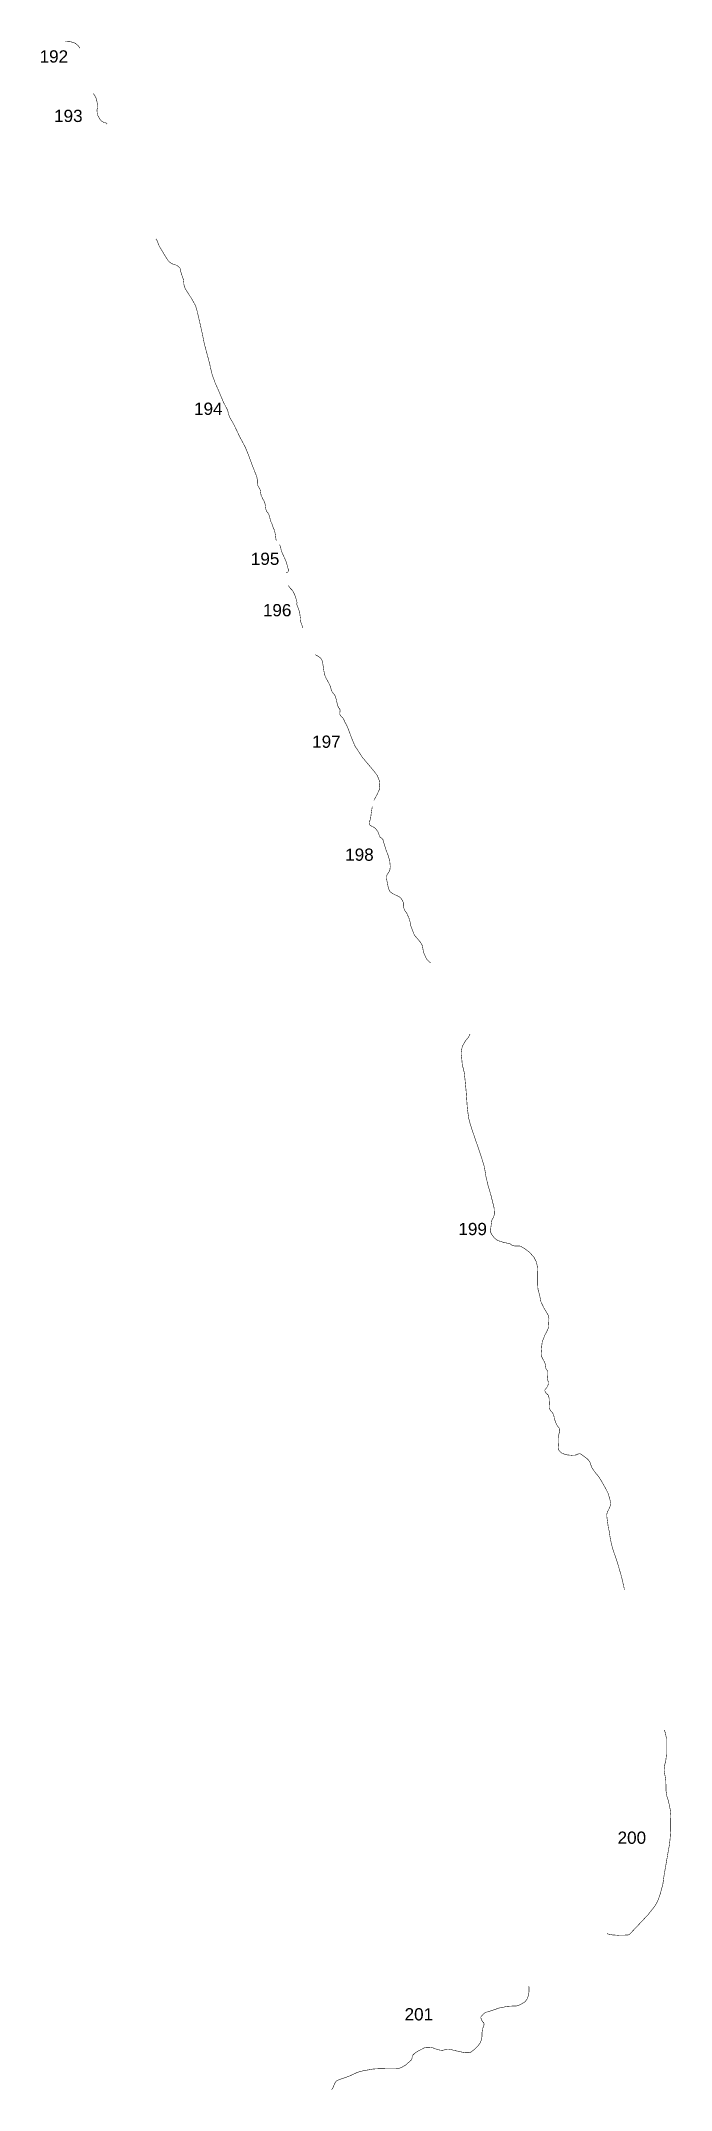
# Model space of a CAD drawing. Header units: metres. Extents: x 254121 to 358116, y 1739230 to 2227325.
# Drawn here: x 298650 to 302256, y 1957731 to 1969449 of the extents above; entities that cross this region are included whole.
import ezdxf

# ---------------------------------------------------------------- set-up
doc = ezdxf.new("R2010")
doc.units = ezdxf.units.M
doc.layers.add('NATURALLY PROTECTED', color=3, linetype='Continuous')
doc.styles.get("Standard").update_dxf_attribs({"font": 'arial.ttf'})

msp = doc.modelspace()

# ---------------------------------------------------------------- texts
at = {"char_height": 70, "attachment_point": 1}
for s, insert in [('192', (298642, 1969396)), ('193', (298725, 1969056)), ('194', (299526, 1967381)), ('195', (299851, 1966523)), ('196', (299920, 1966229)), ('197', (300202, 1965477)), ('198', (300391, 1964831)), ('199', (301039, 1962690)), ('200', (301950, 1959209)), ('201', (300731, 1958199))]:
    msp.add_mtext_dynamic_manual_height_columns(s, width=95.17, gutter_width=1, heights=[0], dxfattribs=dict(at, insert=insert))

# ---------------------------------------------------------------- linework, layer by layer
at = {"layer": 'NATURALLY PROTECTED', "const_width": 3, "flags": 128}
for points in [[(298789, 1969448), (298789, 1969448), (298793, 1969446), (298801, 1969446), (298818, 1969445), (298827, 1969443), (298845, 1969437), (298862, 1969423), (298873, 1969408)], [(298949, 1969149), (298950, 1969148), (298953, 1969144), (298962, 1969130), (298966, 1969120), (298971, 1969099), (298973, 1969085), (298974, 1969077), (298973, 1969066), (298971, 1969057), (298971, 1969047), (298972, 1969034), (298976, 1969022), (298989, 1968999), (298997, 1968991), (299009, 1968984), (299018, 1968982), (299025, 1968979), (299028, 1968974)], [(299308, 1968317), (299309, 1968316), (299315, 1968307), (299323, 1968285), (299330, 1968270), (299339, 1968256), (299355, 1968229), (299373, 1968200), (299380, 1968190), (299391, 1968181), (299401, 1968175), (299411, 1968171), (299420, 1968169), (299430, 1968164), (299439, 1968157), (299446, 1968149), (299447, 1968143), (299450, 1968130), (299456, 1968111), (299464, 1968089), (299467, 1968071), (299468, 1968057), (299471, 1968045), (299476, 1968032), (299486, 1968016), (299509, 1967981), (299535, 1967935), (299546, 1967895), (299558, 1967843), (299572, 1967781), (299585, 1967717), (299617, 1967597), (299618, 1967590), (299629, 1967543), (299647, 1967493), (299665, 1967453), (299694, 1967384), (299717, 1967340), (299728, 1967301), (299755, 1967254), (299787, 1967186), (299819, 1967127), (299838, 1967080), (299861, 1967018), (299878, 1966975), (299885, 1966958), (299888, 1966940), (299888, 1966922), (299890, 1966909), (299896, 1966898), (299901, 1966890), (299905, 1966881), (299907, 1966868), (299910, 1966850), (299914, 1966842), (299920, 1966829), (299929, 1966814), (299934, 1966795), (299937, 1966772), (299940, 1966762), (299943, 1966757), (299949, 1966750), (299954, 1966742), (299959, 1966727), (299963, 1966706), (299972, 1966688), (299979, 1966666), (299986, 1966651), (299991, 1966629), (299996, 1966592), (299997, 1966592)], [(300015, 1966569), (300019, 1966562), (300022, 1966552), (300025, 1966535), (300033, 1966516), (300042, 1966497), (300049, 1966481), (300053, 1966471), (300060, 1966447), (300065, 1966429), (300066, 1966421), (300064, 1966414), (300060, 1966410), (300052, 1966408)], [(300064, 1966336), (300078, 1966318), (300088, 1966308), (300095, 1966297), (300103, 1966280), (300107, 1966267), (300113, 1966248), (300116, 1966236), (300114, 1966232), (300113, 1966230), (300130, 1966184), (300134, 1966153), (300133, 1966143), (300135, 1966131), (300149, 1966093)], [(300219, 1965940), (300224, 1965937), (300236, 1965931), (300250, 1965921), (300258, 1965908), (300262, 1965895), (300270, 1965841), (300275, 1965820), (300282, 1965805), (300299, 1965774), (300308, 1965754), (300311, 1965739), (300317, 1965726), (300324, 1965717), (300332, 1965707), (300337, 1965693), (300341, 1965680), (300346, 1965656), (300350, 1965644), (300355, 1965634), (300361, 1965627), (300362, 1965622), (300361, 1965613), (300360, 1965602), (300362, 1965594), (300370, 1965585), (300377, 1965579), (300384, 1965567), (300390, 1965552), (300398, 1965539), (300408, 1965516), (300417, 1965492), (300433, 1965450), (300448, 1965415), (300460, 1965398), (300489, 1965353), (300515, 1965322), (300536, 1965297), (300552, 1965278), (300565, 1965262), (300576, 1965246), (300586, 1965220), (300589, 1965192), (300586, 1965167), (300574, 1965141), (300555, 1965106)], [(300546, 1965070), (300540, 1965033), (300536, 1965000), (300533, 1964992), (300529, 1964985), (300528, 1964977), (300531, 1964967), (300535, 1964963), (300545, 1964957), (300554, 1964953), (300563, 1964947), (300575, 1964932), (300582, 1964920), (300586, 1964904), (300591, 1964896), (300602, 1964888), (300607, 1964882), (300609, 1964874), (300614, 1964857), (300625, 1964822), (300637, 1964791), (300646, 1964761), (300649, 1964728), (300647, 1964710), (300642, 1964698), (300631, 1964682), (300627, 1964671), (300628, 1964656), (300632, 1964636), (300636, 1964616), (300641, 1964597), (300648, 1964584), (300660, 1964575), (300681, 1964564), (300698, 1964557), (300711, 1964546), (300719, 1964533), (300724, 1964521), (300724, 1964508), (300724, 1964499), (300726, 1964492), (300732, 1964477), (300744, 1964460), (300751, 1964444), (300758, 1964428), (300763, 1964408), (300767, 1964387), (300774, 1964369), (300784, 1964342), (300791, 1964331), (300804, 1964316), (300821, 1964296), (300828, 1964284), (300833, 1964275), (300836, 1964256), (300839, 1964240), (300843, 1964229), (300853, 1964207), (300859, 1964196), (300870, 1964185), (300880, 1964177)], [(301105, 1963770), (301104, 1963768), (301098, 1963754), (301089, 1963743), (301079, 1963730), (301063, 1963703), (301059, 1963689), (301055, 1963667), (301055, 1963651), (301058, 1963632), (301061, 1963596), (301072, 1963552), (301076, 1963518), (301078, 1963497), (301082, 1963457), (301086, 1963404), (301090, 1963346), (301098, 1963288), (301106, 1963258), (301118, 1963219), (301135, 1963171), (301156, 1963109), (301174, 1963055), (301188, 1963008), (301197, 1962953), (301208, 1962907), (301225, 1962849), (301243, 1962777), (301245, 1962741), (301240, 1962721), (301233, 1962711), (301230, 1962704), (301228, 1962690), (301225, 1962666), (301223, 1962649), (301224, 1962635), (301230, 1962623), (301239, 1962611), (301246, 1962603), (301258, 1962593), (301276, 1962585), (301300, 1962578), (301320, 1962574), (301337, 1962569), (301346, 1962562), (301352, 1962560), (301361, 1962558), (301374, 1962558), (301389, 1962558), (301399, 1962554), (301419, 1962542), (301445, 1962523), (301471, 1962494), (301486, 1962465), (301491, 1962439), (301493, 1962394), (301493, 1962334), (301494, 1962317), (301495, 1962309), (301503, 1962279), (301511, 1962240), (301528, 1962204), (301542, 1962181), (301553, 1962162), (301557, 1962144), (301556, 1962121), (301554, 1962089), (301544, 1962067), (301535, 1962051), (301519, 1962011), (301516, 1961987), (301513, 1961949), (301513, 1961936), (301516, 1961924), (301523, 1961910), (301531, 1961896), (301535, 1961885), (301537, 1961876), (301540, 1961857), (301542, 1961852), (301547, 1961846), (301551, 1961840), (301551, 1961835), (301551, 1961826), (301550, 1961810), (301549, 1961796), (301551, 1961788), (301555, 1961779), (301555, 1961773), (301554, 1961768), (301548, 1961754), (301544, 1961746), (301536, 1961739), (301534, 1961734), (301534, 1961729), (301538, 1961720), (301543, 1961714), (301553, 1961705), (301555, 1961700), (301558, 1961687), (301559, 1961667), (301560, 1961647), (301560, 1961634), (301563, 1961622), (301566, 1961616), (301572, 1961611), (301579, 1961602), (301585, 1961588), (301588, 1961572), (301594, 1961553), (301601, 1961536), (301607, 1961527), (301615, 1961517), (301618, 1961512), (301619, 1961506), (301618, 1961497), (301615, 1961485), (301613, 1961477), (301611, 1961467), (301610, 1961458), (301610, 1961435), (301612, 1961404), (301613, 1961392), (301617, 1961386), (301628, 1961375), (301651, 1961365), (301664, 1961363), (301686, 1961361), (301707, 1961362), (301713, 1961363), (301723, 1961368), (301732, 1961370), (301740, 1961368), (301752, 1961359), (301777, 1961340), (301786, 1961330), (301792, 1961321), (301795, 1961312), (301803, 1961290), (301818, 1961267), (301841, 1961240), (301860, 1961210), (301887, 1961161), (301897, 1961141), (301904, 1961115), (301911, 1961090), (301911, 1961080), (301908, 1961071), (301901, 1961055), (301896, 1961045), (301891, 1961036), (301888, 1961022), (301889, 1961006), (301897, 1960948), (301902, 1960927), (301907, 1960892), (301916, 1960849), (301925, 1960817), (301937, 1960784), (301952, 1960737), (301973, 1960665), (301986, 1960608), (301989, 1960592)], [(302217, 1959790), (302223, 1959775), (302230, 1959740), (302230, 1959652), (302226, 1959615), (302220, 1959591), (302217, 1959568), (302217, 1959554), (302222, 1959526), (302226, 1959501), (302227, 1959467), (302227, 1959444), (302229, 1959432), (302232, 1959412), (302240, 1959387), (302247, 1959357), (302252, 1959330), (302255, 1959299), (302254, 1959278), (302254, 1959218), (302250, 1959161), (302246, 1959129), (302240, 1959097), (302235, 1959068), (302227, 1959021), (302217, 1958964), (302209, 1958907), (302192, 1958845), (302178, 1958808), (302162, 1958781), (302123, 1958732), (302075, 1958681), (302022, 1958625), (302017, 1958620), (302011, 1958618), (301996, 1958617), (301951, 1958616), (301920, 1958618), (301896, 1958623), (301889, 1958626)], [(301442, 1958325), (301443, 1958320), (301443, 1958294), (301440, 1958273), (301433, 1958253), (301421, 1958236), (301400, 1958223), (301388, 1958217), (301374, 1958212), (301347, 1958211), (301330, 1958210), (301317, 1958209), (301294, 1958204), (301268, 1958199), (301247, 1958191), (301229, 1958185), (301214, 1958180), (301198, 1958176), (301190, 1958172), (301184, 1958167), (301179, 1958162), (301176, 1958158), (301172, 1958155), (301169, 1958151), (301167, 1958147), (301167, 1958143), (301169, 1958139), (301171, 1958136), (301172, 1958132), (301175, 1958126), (301179, 1958120), (301183, 1958117), (301185, 1958112), (301186, 1958107), (301185, 1958101), (301179, 1958085), (301177, 1958076), (301174, 1958060), (301174, 1958049), (301174, 1958037), (301172, 1958027), (301170, 1958017), (301164, 1958000), (301147, 1957979), (301142, 1957974), (301136, 1957969), (301128, 1957961), (301120, 1957955), (301109, 1957947), (301101, 1957944), (301091, 1957944), (301075, 1957945), (301053, 1957949), (301017, 1957957), (301001, 1957961), (300989, 1957964), (300979, 1957965), (300970, 1957964), (300958, 1957960), (300948, 1957958), (300934, 1957959), (300925, 1957961), (300905, 1957967), (300893, 1957972), (300883, 1957974), (300870, 1957975), (300855, 1957975), (300841, 1957971), (300829, 1957964), (300814, 1957957), (300804, 1957951), (300794, 1957945), (300786, 1957938), (300778, 1957930), (300774, 1957922), (300774, 1957917), (300773, 1957911), (300771, 1957906), (300767, 1957900), (300752, 1957887), (300736, 1957873), (300715, 1957861), (300700, 1957855), (300681, 1957852), (300650, 1957852), (300586, 1957853), (300550, 1957851), (300490, 1957840), (300461, 1957832), (300418, 1957812), (300386, 1957800), (300361, 1957792), (300346, 1957786), (300338, 1957779), (300334, 1957774), (300328, 1957761), (300320, 1957742), (300315, 1957735), (300314, 1957732)]]:
    msp.add_lwpolyline(points, dxfattribs=at)

msp.set_redraw_order([(e.dxf.handle, doc.entitydb.next_handle()) for e in msp.query("TEXT MTEXT ATTDEF DIMENSION ARC_DIMENSION")])  # texts and dimensions are drawn at this point

doc.saveas('drawing.dxf')
